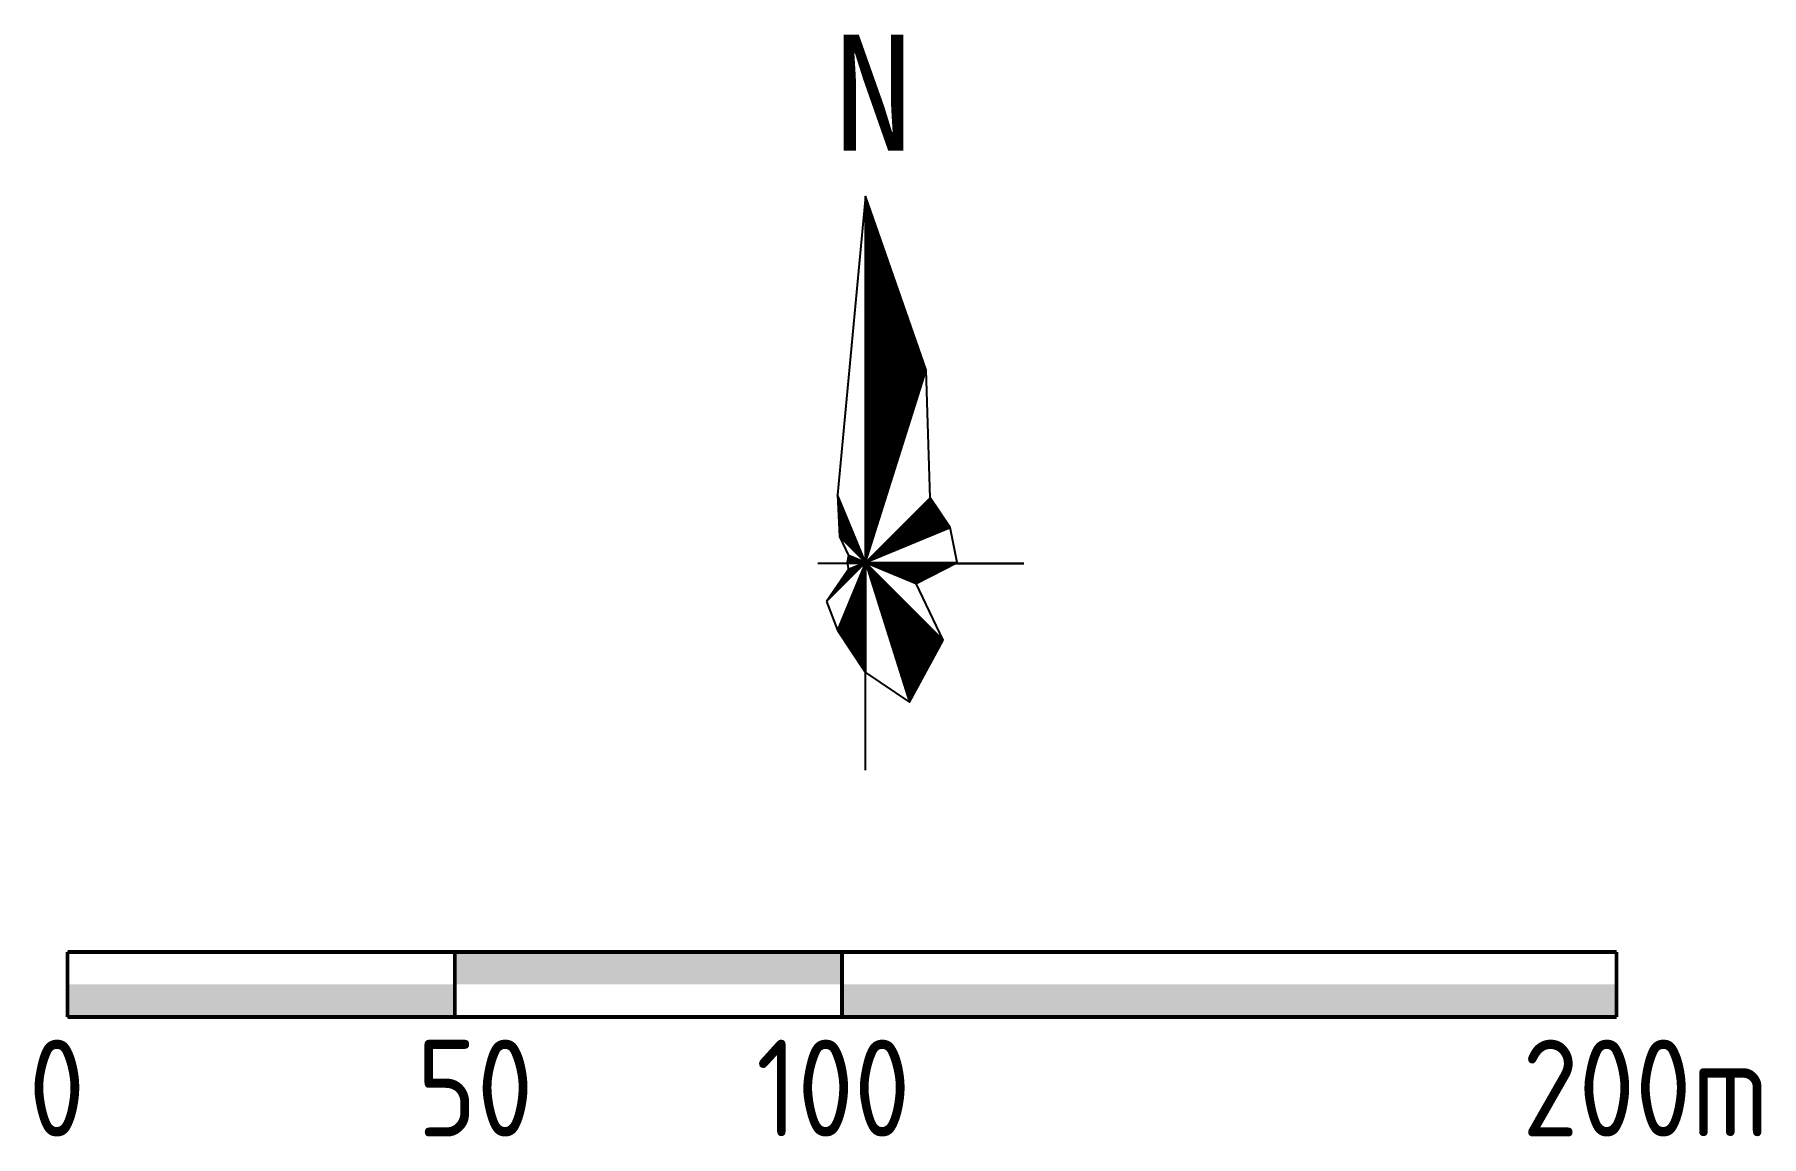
# Model space of a CAD drawing. Header units: millimetres. Extents: x 36720183 to 38160956, y 58934012 to 60388477.
# Drawn here: x 36806176 to 37029151, y 60246174 to 60388477 of the extents above; entities that cross this region are included whole.
import ezdxf

# ---------------------------------------------------------------- set-up
doc = ezdxf.new("R2010")
doc.units = ezdxf.units.MM
doc.header["$LTSCALE"] = 1000
doc.header["$MEASUREMENT"] = 0
doc.layers.add('@YL', color=2, linetype='Continuous')
doc.layers.add('TK_图框', color=7, linetype='Continuous')
doc.styles.get("Standard").update_dxf_attribs({"font": 'gbenor.shx', "bigfont": 'gbcbig.shx'})
doc.styles.add('黑体', font='simhei.ttf')

msp = doc.modelspace()

# ---------------------------------------------------------------- texts
at = {"layer": 'TK_图框', "style": '黑体'}
msp.add_text('N', height=15000, dxfattribs=at).set_placement((36909398, 60373477))
at = {"layer": 'TK_图框'}
for s, p in [('0', (36805414, 60246174)), ('50', (36855532, 60246174)), ('100', (36899349, 60246174)), ('200m', (36998261, 60246174))]:
    msp.add_text(s, height=12500, dxfattribs=at).set_placement(p)

# ---------------------------------------------------------------- blocks, each defined once
blk = doc.blocks.new('*X2')
at = {"color": 0}
for p, q in [((22719.8, 89824), (22719.8, 89824)), ((22719.8, 89823), (22720.2, 89823)), ((22719.8, 89822), (22720.5, 89822)), ((22719.8, 89821), (22720.9, 89821)), ((22719.8, 89820), (22721.2, 89820)), ((22719.8, 89819), (22721.6, 89819)), ((22719.8, 89818), (22721.9, 89818)), ((22719.8, 89817), (22722.3, 89817)), ((22719.8, 89816), (22722.6, 89816)), ((22719.8, 89815), (22723, 89815)), ((22719.8, 89814), (22723.3, 89814)), ((22719.8, 89813), (22723.7, 89813)), ((22719.8, 89812), (22724, 89812)), ((22719.8, 89811), (22724.4, 89811)), ((22719.8, 89810), (22724.7, 89810)), ((22719.8, 89809), (22725.1, 89809)), ((22719.8, 89808), (22725.4, 89808)), ((22719.8, 89807), (22725.8, 89807)), ((22719.8, 89806), (22726.1, 89806)), ((22719.8, 89805), (22726.5, 89805)), ((22719.8, 89804), (22726.8, 89804)), ((22719.8, 89803), (22727.2, 89803)), ((22719.8, 89802), (22727.5, 89802)), ((22719.8, 89801), (22727.8, 89801)), ((22719.8, 89800), (22728.2, 89800)), ((22719.8, 89799), (22728.5, 89799)), ((22719.8, 89798), (22728.9, 89798)), ((22719.8, 89797), (22729.2, 89797)), ((22719.8, 89796), (22729.6, 89796)), ((22719.8, 89795), (22729.9, 89795)), ((22719.8, 89794), (22730.3, 89794)), ((22719.8, 89793), (22730.6, 89793)), ((22719.8, 89792), (22731, 89792)), ((22719.8, 89791), (22731.3, 89791)), ((22719.8, 89790), (22731.7, 89790)), ((22719.8, 89789), (22732, 89789)), ((22719.8, 89788), (22732.4, 89788)), ((22719.8, 89787), (22732.7, 89787)), ((22719.8, 89786), (22733.1, 89786)), ((22719.8, 89785), (22733.4, 89785)), ((22719.8, 89784), (22733.8, 89784)), ((22719.8, 89783), (22734.1, 89783)), ((22719.8, 89782), (22734.5, 89782)), ((22719.8, 89781), (22734.8, 89781)), ((22719.8, 89780), (22735.2, 89780)), ((22719.8, 89779), (22735.5, 89779)), ((22719.8, 89778), (22735.8, 89778)), ((22719.8, 89777), (22736.2, 89777)), ((22719.8, 89776), (22736.5, 89776)), ((22719.8, 89775), (22736.9, 89775)), ((22719.8, 89774), (22737.2, 89774)), ((22719.8, 89773), (22737.6, 89773)), ((22719.8, 89772), (22737.9, 89772)), ((22719.8, 89771), (22738.3, 89771)), ((22719.8, 89770), (22738.6, 89770)), ((22719.8, 89769), (22739, 89769)), ((22719.8, 89768), (22739.3, 89768)), ((22719.8, 89767), (22739.7, 89767)), ((22719.8, 89766), (22740, 89766)), ((22719.8, 89765), (22740.4, 89765)), ((22719.8, 89764), (22740.7, 89764)), ((22719.8, 89763), (22741.1, 89763)), ((22719.8, 89762), (22741.4, 89762)), ((22719.8, 89761), (22741.8, 89761)), ((22719.8, 89760), (22742.1, 89760)), ((22719.8, 89759), (22742.5, 89759)), ((22719.8, 89758), (22742.8, 89758)), ((22719.8, 89757), (22743.2, 89757)), ((22719.8, 89756), (22743.5, 89756)), ((22719.8, 89755), (22743.8, 89755)), ((22719.8, 89754), (22744.2, 89754)), ((22719.8, 89753), (22744.5, 89753)), ((22719.8, 89752), (22744.9, 89752)), ((22719.8, 89751), (22745.2, 89751)), ((22719.8, 89750), (22745.6, 89750)), ((22719.8, 89749), (22745.9, 89749)), ((22719.8, 89748), (22746.3, 89748)), ((22719.8, 89747), (22746.6, 89747)), ((22719.8, 89746), (22747, 89746)), ((22719.8, 89745), (22747.3, 89745)), ((22719.8, 89744), (22747.7, 89744)), ((22719.8, 89743), (22748, 89743)), ((22719.8, 89742), (22748.4, 89742)), ((22719.8, 89741), (22748.7, 89741)), ((22719.8, 89740), (22749.1, 89740)), ((22719.8, 89739), (22749.4, 89739)), ((22719.8, 89738), (22749.8, 89738)), ((22719.8, 89737), (22750.1, 89737)), ((22719.8, 89736), (22750.5, 89736)), ((22719.8, 89735), (22750.8, 89735)), ((22719.8, 89734), (22751.2, 89734)), ((22719.8, 89733), (22751.5, 89733)), ((22719.8, 89732), (22751.8, 89732)), ((22719.8, 89731), (22752.2, 89731)), ((22719.8, 89730), (22752.5, 89730)), ((22719.8, 89729), (22752.9, 89729)), ((22719.8, 89728), (22753.2, 89728)), ((22719.8, 89727), (22753.6, 89727)), ((22719.8, 89726), (22753.9, 89726)), ((22719.8, 89725), (22754.3, 89725)), ((22719.8, 89724), (22754.6, 89724)), ((22719.8, 89723), (22755, 89723)), ((22719.8, 89722), (22755.3, 89722)), ((22719.8, 89721), (22755.7, 89721)), ((22719.8, 89720), (22756, 89720)), ((22719.8, 89719), (22756.4, 89719)), ((22719.8, 89718), (22756.7, 89718)), ((22719.8, 89717), (22757.1, 89717)), ((22719.8, 89716), (22757.4, 89716)), ((22719.8, 89715), (22757.8, 89715)), ((22719.8, 89714), (22758.1, 89714)), ((22719.8, 89713), (22758.5, 89713)), ((22719.8, 89712), (22758.8, 89712)), ((22719.8, 89711), (22759.2, 89711)), ((22719.8, 89710), (22759.5, 89710)), ((22719.8, 89709), (22759.8, 89709)), ((22719.8, 89708), (22760.2, 89708)), ((22719.8, 89707), (22760.5, 89707)), ((22719.8, 89706), (22760.9, 89706)), ((22719.8, 89705), (22761.2, 89705)), ((22719.8, 89704), (22761.6, 89704)), ((22719.8, 89703), (22761.9, 89703)), ((22719.8, 89702), (22762.3, 89702)), ((22719.8, 89701), (22762.6, 89701)), ((22719.8, 89700), (22763, 89700)), ((22719.8, 89699), (22763.3, 89699)), ((22719.8, 89698), (22763.7, 89698)), ((22719.8, 89697), (22764, 89697)), ((22719.8, 89696), (22764.4, 89696)), ((22719.8, 89695), (22764.7, 89695)), ((22719.8, 89694), (22765.1, 89694)), ((22719.8, 89693), (22765.4, 89693)), ((22719.8, 89692), (22765.8, 89692)), ((22719.8, 89691), (22766.1, 89691)), ((22719.8, 89690), (22766.5, 89690)), ((22719.8, 89689), (22766.8, 89689)), ((22719.8, 89688), (22767.2, 89688)), ((22719.8, 89687), (22767.5, 89687)), ((22719.8, 89686), (22767.9, 89686)), ((22719.8, 89685), (22768.2, 89685)), ((22719.8, 89684), (22768.5, 89684)), ((22719.8, 89683), (22768.9, 89683)), ((22719.8, 89682), (22769.2, 89682)), ((22719.8, 89681), (22769.6, 89681)), ((22719.8, 89680), (22769.9, 89680)), ((22719.8, 89679), (22770.3, 89679)), ((22719.8, 89678), (22770.6, 89678)), ((22719.8, 89677), (22771, 89677)), ((22719.8, 89676), (22771.3, 89676)), ((22719.8, 89675), (22771.7, 89675)), ((22719.8, 89674), (22772, 89674)), ((22719.8, 89673), (22772.4, 89673)), ((22719.8, 89672), (22772.7, 89672)), ((22719.8, 89671), (22773.1, 89671)), ((22719.8, 89670), (22773.4, 89670)), ((22719.8, 89669), (22773.8, 89669)), ((22719.8, 89668), (22774.1, 89668)), ((22719.8, 89667), (22774.5, 89667)), ((22719.8, 89666), (22774.8, 89666)), ((22719.8, 89665), (22775.2, 89665)), ((22719.8, 89664), (22775.5, 89664)), ((22719.8, 89663), (22775.9, 89663)), ((22719.8, 89662), (22776.2, 89662)), ((22719.8, 89661), (22776.5, 89661)), ((22719.8, 89660), (22776.9, 89660)), ((22719.8, 89659), (22777.2, 89659)), ((22719.8, 89658), (22777.6, 89658)), ((22719.8, 89657), (22777.9, 89657)), ((22719.8, 89656), (22778.3, 89656)), ((22719.8, 89655), (22778.6, 89655)), ((22719.8, 89654), (22779, 89654)), ((22719.8, 89653), (22779.3, 89653)), ((22719.8, 89652), (22779.7, 89652)), ((22719.8, 89651), (22780, 89651)), ((22719.8, 89650), (22780.4, 89650)), ((22719.8, 89649), (22780.7, 89649)), ((22719.8, 89648), (22781.1, 89648)), ((22719.8, 89647), (22781.4, 89647)), ((22719.8, 89646), (22781.8, 89646)), ((22719.8, 89645), (22782.1, 89645)), ((22719.8, 89644), (22782.5, 89644)), ((22719.8, 89643), (22782.8, 89643)), ((22719.8, 89642), (22783.2, 89642)), ((22719.8, 89641), (22783.5, 89641)), ((22719.8, 89640), (22783.9, 89640)), ((22719.8, 89639), (22784.2, 89639)), ((22719.8, 89638), (22784.5, 89638)), ((22719.8, 89637), (22784.9, 89637)), ((22719.8, 89636), (22785.2, 89636)), ((22719.8, 89635), (22785.6, 89635)), ((22719.8, 89634), (22785.9, 89634)), ((22719.8, 89633), (22786.3, 89633)), ((22719.8, 89632), (22786.6, 89632)), ((22719.8, 89631), (22787, 89631)), ((22719.8, 89630), (22787.3, 89630)), ((22719.8, 89629), (22787.7, 89629)), ((22719.8, 89628), (22788, 89628)), ((22719.8, 89627), (22788.4, 89627)), ((22719.8, 89626), (22788.7, 89626)), ((22719.8, 89625), (22789.1, 89625)), ((22719.8, 89624), (22789.4, 89624)), ((22719.8, 89623), (22789.8, 89623)), ((22719.8, 89622), (22790.1, 89622)), ((22719.8, 89621), (22790.5, 89621)), ((22719.8, 89620), (22790.8, 89620)), ((22719.8, 89619), (22791.2, 89619)), ((22719.8, 89618), (22791.5, 89618)), ((22719.8, 89617), (22791.9, 89617)), ((22719.8, 89616), (22792.2, 89616)), ((22719.8, 89615), (22792.5, 89615)), ((22719.8, 89614), (22792.9, 89614)), ((22719.8, 89613), (22793.2, 89613)), ((22719.8, 89612), (22793.6, 89612)), ((22719.8, 89611), (22793.9, 89611)), ((22719.8, 89610), (22794.3, 89610)), ((22719.8, 89609), (22794.6, 89609)), ((22719.8, 89608), (22795, 89608)), ((22719.8, 89607), (22795.3, 89607)), ((22719.8, 89606), (22795.7, 89606)), ((22719.8, 89605), (22796, 89605)), ((22719.8, 89604), (22796.4, 89604)), ((22719.8, 89603), (22796.7, 89603)), ((22719.8, 89602), (22797.1, 89602)), ((22719.8, 89601), (22797.4, 89601)), ((22719.8, 89600), (22797.8, 89600)), ((22719.8, 89599), (22798.1, 89599)), ((22719.8, 89598), (22798.5, 89598)), ((22719.8, 89597), (22798.8, 89597)), ((22719.8, 89596), (22799.2, 89596)), ((22719.8, 89595), (22799.5, 89595)), ((22719.8, 89594), (22799.9, 89594)), ((22719.8, 89593), (22800.2, 89593)), ((22719.8, 89592), (22800.5, 89592)), ((22719.8, 89591), (22800.9, 89591)), ((22719.8, 89590), (22801.2, 89590)), ((22719.8, 89589), (22801.6, 89589)), ((22719.8, 89588), (22801.9, 89588)), ((22719.8, 89587), (22802.3, 89587)), ((22719.8, 89586), (22802.6, 89586)), ((22719.8, 89585), (22803, 89585)), ((22719.8, 89584), (22803.3, 89584)), ((22719.8, 89583), (22803.7, 89583)), ((22719.8, 89582), (22804, 89582)), ((22719.8, 89581), (22804.4, 89581)), ((22719.8, 89580), (22804.7, 89580)), ((22719.8, 89579), (22805.1, 89579)), ((22719.8, 89578), (22805.4, 89578)), ((22719.8, 89577), (22805.8, 89577)), ((22719.8, 89576), (22806.1, 89576)), ((22719.8, 89575), (22806.5, 89575)), ((22719.8, 89574), (22806.8, 89574)), ((22719.8, 89573), (22807.2, 89573)), ((22719.8, 89572), (22807.5, 89572)), ((22719.8, 89571), (22807.9, 89571)), ((22719.8, 89570), (22808.2, 89570)), ((22719.8, 89569), (22808.5, 89569)), ((22719.8, 89568), (22808.9, 89568)), ((22719.8, 89567), (22809.2, 89567)), ((22719.8, 89566), (22809.6, 89566)), ((22719.8, 89565), (22809.9, 89565)), ((22719.8, 89564), (22810.3, 89564)), ((22719.8, 89563), (22810.6, 89563)), ((22719.8, 89562), (22811, 89562)), ((22719.8, 89561), (22811.3, 89561)), ((22719.8, 89560), (22811.7, 89560)), ((22719.8, 89559), (22812, 89559)), ((22719.8, 89558), (22812.4, 89558)), ((22719.8, 89557), (22812.7, 89557)), ((22719.8, 89556), (22813.1, 89556)), ((22719.8, 89555), (22813.4, 89555)), ((22719.8, 89554), (22813.8, 89554)), ((22719.8, 89553), (22814.1, 89553)), ((22719.8, 89552), (22814.5, 89552)), ((22719.8, 89551), (22814.8, 89551)), ((22719.8, 89550), (22815.2, 89550)), ((22719.8, 89549), (22815.5, 89549)), ((22719.8, 89548), (22815.9, 89548)), ((22719.8, 89547), (22816.2, 89547)), ((22719.8, 89546), (22816.5, 89546)), ((22719.8, 89545), (22816.9, 89545)), ((22719.8, 89544), (22817.2, 89544)), ((22719.8, 89543), (22817.6, 89543)), ((22719.8, 89542), (22817.9, 89542)), ((22719.8, 89541), (22818.3, 89541)), ((22719.8, 89540), (22818.6, 89540)), ((22719.8, 89539), (22819, 89539)), ((22719.8, 89538), (22819.3, 89538)), ((22719.8, 89537), (22819.7, 89537)), ((22719.8, 89536), (22820, 89536)), ((22719.8, 89535), (22820.4, 89535)), ((22719.8, 89534), (22820.7, 89534)), ((22719.8, 89533), (22821.1, 89533)), ((22719.8, 89532), (22821.4, 89532)), ((22719.8, 89531), (22821.8, 89531)), ((22719.8, 89530), (22822.1, 89530)), ((22719.8, 89529), (22822.5, 89529)), ((22719.8, 89528), (22822.8, 89528)), ((22719.8, 89527), (22823.2, 89527)), ((22719.8, 89526), (22823.5, 89526)), ((22719.8, 89525), (22823.9, 89525)), ((22719.8, 89524), (22824.2, 89524)), ((22719.8, 89523), (22824.6, 89523)), ((22719.8, 89522), (22824.9, 89522)), ((22719.8, 89521), (22825.2, 89521)), ((22719.8, 89520), (22825.6, 89520)), ((22719.8, 89519), (22825.9, 89519)), ((22719.8, 89518), (22826.3, 89518)), ((22719.8, 89517), (22826.6, 89517)), ((22719.8, 89516), (22827, 89516)), ((22719.8, 89515), (22827.3, 89515)), ((22719.8, 89514), (22827.7, 89514)), ((22719.8, 89513), (22828, 89513)), ((22719.8, 89512), (22828.4, 89512)), ((22719.8, 89511), (22828.7, 89511)), ((22719.8, 89510), (22829.1, 89510)), ((22719.8, 89509), (22829.4, 89509)), ((22719.8, 89508), (22829.8, 89508)), ((22719.8, 89507), (22830.1, 89507)), ((22719.8, 89506), (22830.5, 89506)), ((22719.8, 89505), (22830.8, 89505)), ((22719.8, 89504), (22831.2, 89504)), ((22719.8, 89503), (22831.5, 89503)), ((22719.8, 89502), (22831.9, 89502)), ((22719.8, 89501), (22832.2, 89501)), ((22719.8, 89500), (22832.6, 89500)), ((22719.8, 89499), (22832.9, 89499)), ((22719.8, 89498), (22833.2, 89498)), ((22719.8, 89497), (22833.6, 89497)), ((22719.8, 89496), (22833.9, 89496)), ((22719.8, 89495), (22834.3, 89495)), ((22719.8, 89494), (22834.6, 89494)), ((22719.8, 89493), (22835, 89493)), ((22719.8, 89492), (22835.3, 89492)), ((22719.8, 89491), (22835.7, 89491)), ((22719.8, 89490), (22836, 89490)), ((22719.8, 89489), (22836.4, 89489)), ((22719.8, 89488), (22836.7, 89488)), ((22719.8, 89487), (22837.1, 89487)), ((22719.8, 89486), (22837.4, 89486)), ((22719.8, 89485), (22837.8, 89485)), ((22719.8, 89484), (22838.1, 89484)), ((22719.8, 89483), (22838.5, 89483)), ((22719.8, 89482), (22838.8, 89482)), ((22719.8, 89481), (22839.2, 89481)), ((22719.8, 89480), (22839.5, 89480)), ((22719.8, 89479), (22839.9, 89479)), ((22719.8, 89478), (22840.2, 89478)), ((22719.8, 89477), (22840.6, 89477)), ((22719.8, 89476), (22840.9, 89476)), ((22719.8, 89475), (22841.2, 89475)), ((22719.8, 89474), (22841.6, 89474)), ((22719.8, 89473), (22841.9, 89473)), ((22719.8, 89472), (22842.3, 89472)), ((22719.8, 89471), (22842.6, 89471)), ((22719.8, 89470), (22843, 89470)), ((22719.8, 89469), (22843.3, 89469)), ((22719.8, 89468), (22843.7, 89468)), ((22719.8, 89467), (22844, 89467)), ((22719.8, 89466), (22844.4, 89466)), ((22719.8, 89465), (22844.7, 89465)), ((22719.8, 89464), (22845.1, 89464)), ((22719.8, 89463), (22845.4, 89463)), ((22719.8, 89462), (22845.8, 89462)), ((22719.8, 89461), (22846.1, 89461)), ((22719.8, 89460), (22846.5, 89460)), ((22719.8, 89459), (22846.8, 89459)), ((22719.8, 89458), (22846.5, 89458)), ((22719.8, 89457), (22846.1, 89457)), ((22719.8, 89456), (22845.8, 89456)), ((22719.8, 89455), (22845.5, 89455)), ((22719.8, 89454), (22845.2, 89454)), ((22719.8, 89453), (22844.9, 89453)), ((22719.8, 89452), (22844.6, 89452)), ((22719.8, 89451), (22844.2, 89451)), ((22719.8, 89450), (22843.9, 89450)), ((22719.8, 89449), (22843.6, 89449)), ((22719.8, 89448), (22843.3, 89448)), ((22719.8, 89447), (22843, 89447)), ((22719.8, 89446), (22842.7, 89446)), ((22719.8, 89445), (22842.4, 89445)), ((22719.8, 89444), (22842, 89444)), ((22719.8, 89443), (22841.7, 89443)), ((22719.8, 89442), (22841.4, 89442)), ((22719.8, 89441), (22841.1, 89441)), ((22719.8, 89440), (22840.8, 89440)), ((22719.8, 89439), (22840.5, 89439)), ((22719.8, 89438), (22840.1, 89438)), ((22719.8, 89437), (22839.8, 89437)), ((22719.8, 89436), (22839.5, 89436)), ((22719.8, 89435), (22839.2, 89435)), ((22719.8, 89434), (22838.9, 89434)), ((22719.8, 89433), (22838.6, 89433)), ((22719.8, 89432), (22838.3, 89432)), ((22719.8, 89431), (22837.9, 89431)), ((22719.8, 89430), (22837.6, 89430)), ((22719.8, 89429), (22837.3, 89429)), ((22719.8, 89428), (22837, 89428)), ((22719.8, 89427), (22836.7, 89427)), ((22719.8, 89426), (22836.4, 89426)), ((22719.8, 89425), (22836, 89425)), ((22719.8, 89424), (22835.7, 89424)), ((22719.8, 89423), (22835.4, 89423)), ((22719.8, 89422), (22835.1, 89422)), ((22719.8, 89421), (22834.8, 89421)), ((22719.8, 89420), (22834.5, 89420)), ((22719.8, 89419), (22834.2, 89419)), ((22719.8, 89418), (22833.8, 89418)), ((22719.8, 89417), (22833.5, 89417)), ((22719.8, 89416), (22833.2, 89416)), ((22719.8, 89415), (22832.9, 89415)), ((22719.8, 89414), (22832.6, 89414)), ((22719.8, 89413), (22832.3, 89413)), ((22719.8, 89412), (22831.9, 89412)), ((22719.8, 89411), (22831.6, 89411)), ((22719.8, 89410), (22831.3, 89410)), ((22719.8, 89409), (22831, 89409)), ((22719.8, 89408), (22830.7, 89408)), ((22719.8, 89407), (22830.4, 89407)), ((22719.8, 89406), (22830.1, 89406)), ((22719.8, 89405), (22829.7, 89405)), ((22719.8, 89404), (22829.4, 89404)), ((22719.8, 89403), (22829.1, 89403)), ((22719.8, 89402), (22828.8, 89402)), ((22719.8, 89401), (22828.5, 89401)), ((22719.8, 89400), (22828.2, 89400)), ((22719.8, 89399), (22827.8, 89399)), ((22719.8, 89398), (22827.5, 89398)), ((22719.8, 89397), (22827.2, 89397)), ((22719.8, 89396), (22826.9, 89396)), ((22719.8, 89395), (22826.6, 89395)), ((22719.8, 89394), (22826.3, 89394)), ((22719.8, 89393), (22826, 89393)), ((22719.8, 89392), (22825.6, 89392)), ((22719.8, 89391), (22825.3, 89391)), ((22719.8, 89390), (22825, 89390)), ((22719.8, 89389), (22824.7, 89389)), ((22719.8, 89388), (22824.4, 89388)), ((22719.8, 89387), (22824.1, 89387)), ((22719.8, 89386), (22823.7, 89386)), ((22719.8, 89385), (22823.4, 89385)), ((22719.8, 89384), (22823.1, 89384)), ((22719.8, 89383), (22822.8, 89383)), ((22719.8, 89382), (22822.5, 89382)), ((22719.8, 89381), (22822.2, 89381)), ((22719.8, 89380), (22821.9, 89380)), ((22719.8, 89379), (22821.5, 89379)), ((22719.8, 89378), (22821.2, 89378)), ((22719.8, 89377), (22820.9, 89377)), ((22719.8, 89376), (22820.6, 89376)), ((22719.8, 89375), (22820.3, 89375)), ((22719.8, 89374), (22820, 89374)), ((22719.8, 89373), (22819.7, 89373)), ((22719.8, 89372), (22819.3, 89372)), ((22719.8, 89371), (22819, 89371)), ((22719.8, 89370), (22818.7, 89370)), ((22719.8, 89369), (22818.4, 89369)), ((22719.8, 89368), (22818.1, 89368)), ((22719.8, 89367), (22817.8, 89367)), ((22719.8, 89366), (22817.4, 89366)), ((22719.8, 89365), (22817.1, 89365)), ((22719.8, 89364), (22816.8, 89364)), ((22719.8, 89363), (22816.5, 89363)), ((22719.8, 89362), (22816.2, 89362)), ((22719.8, 89361), (22815.9, 89361)), ((22719.8, 89360), (22815.6, 89360)), ((22719.8, 89359), (22815.2, 89359)), ((22719.8, 89358), (22814.9, 89358)), ((22719.8, 89357), (22814.6, 89357)), ((22719.8, 89356), (22814.3, 89356)), ((22719.8, 89355), (22814, 89355)), ((22719.8, 89354), (22813.7, 89354)), ((22719.8, 89353), (22813.3, 89353)), ((22719.8, 89352), (22813, 89352)), ((22719.8, 89351), (22812.7, 89351)), ((22719.8, 89350), (22812.4, 89350)), ((22719.8, 89349), (22812.1, 89349)), ((22719.8, 89348), (22811.8, 89348)), ((22719.8, 89347), (22811.5, 89347)), ((22719.8, 89346), (22811.1, 89346)), ((22719.8, 89345), (22810.8, 89345)), ((22719.8, 89344), (22810.5, 89344)), ((22719.8, 89343), (22810.2, 89343)), ((22719.8, 89342), (22809.9, 89342)), ((22719.8, 89341), (22809.6, 89341)), ((22719.8, 89340), (22809.2, 89340)), ((22719.8, 89339), (22808.9, 89339)), ((22719.8, 89338), (22808.6, 89338)), ((22719.8, 89337), (22808.3, 89337)), ((22719.8, 89336), (22808, 89336)), ((22719.8, 89335), (22807.7, 89335)), ((22719.8, 89334), (22807.4, 89334)), ((22719.8, 89333), (22807, 89333)), ((22719.8, 89332), (22806.7, 89332)), ((22719.8, 89331), (22806.4, 89331)), ((22719.8, 89330), (22806.1, 89330)), ((22719.8, 89329), (22805.8, 89329)), ((22719.8, 89328), (22805.5, 89328)), ((22719.8, 89327), (22805.1, 89327)), ((22719.8, 89326), (22804.8, 89326)), ((22719.8, 89325), (22804.5, 89325)), ((22719.8, 89324), (22804.2, 89324)), ((22719.8, 89323), (22803.9, 89323)), ((22719.8, 89322), (22803.6, 89322)), ((22719.8, 89321), (22803.3, 89321)), ((22719.8, 89320), (22802.9, 89320)), ((22719.8, 89319), (22802.6, 89319)), ((22719.8, 89318), (22802.3, 89318)), ((22719.8, 89317), (22802, 89317)), ((22719.8, 89316), (22801.7, 89316)), ((22719.8, 89315), (22801.4, 89315)), ((22719.8, 89314), (22801, 89314)), ((22719.8, 89313), (22800.7, 89313)), ((22719.8, 89312), (22800.4, 89312)), ((22719.8, 89311), (22800.1, 89311)), ((22719.8, 89310), (22799.8, 89310)), ((22719.8, 89309), (22799.5, 89309)), ((22719.8, 89308), (22799.2, 89308)), ((22719.8, 89307), (22798.8, 89307)), ((22719.8, 89306), (22798.5, 89306)), ((22719.8, 89305), (22798.2, 89305)), ((22719.8, 89304), (22797.9, 89304)), ((22719.8, 89303), (22797.6, 89303)), ((22719.8, 89302), (22797.3, 89302)), ((22719.8, 89301), (22796.9, 89301)), ((22719.8, 89300), (22796.6, 89300)), ((22719.8, 89299), (22796.3, 89299)), ((22719.8, 89298), (22796, 89298)), ((22719.8, 89297), (22795.7, 89297)), ((22719.8, 89296), (22795.4, 89296)), ((22719.8, 89295), (22795.1, 89295)), ((22719.8, 89294), (22794.7, 89294)), ((22719.8, 89293), (22794.4, 89293)), ((22719.8, 89292), (22794.1, 89292)), ((22719.8, 89291), (22793.8, 89291)), ((22719.8, 89290), (22793.5, 89290)), ((22719.8, 89289), (22793.2, 89289)), ((22719.8, 89288), (22792.8, 89288)), ((22719.8, 89287), (22792.5, 89287)), ((22719.8, 89286), (22792.2, 89286)), ((22719.8, 89285), (22791.9, 89285)), ((22719.8, 89284), (22791.6, 89284)), ((22719.8, 89283), (22791.3, 89283)), ((22719.8, 89282), (22791, 89282)), ((22719.8, 89281), (22790.6, 89281)), ((22719.8, 89280), (22790.3, 89280)), ((22719.8, 89279), (22790, 89279)), ((22719.8, 89278), (22789.7, 89278)), ((22719.8, 89277), (22789.4, 89277)), ((22719.8, 89276), (22789.1, 89276)), ((22719.8, 89275), (22788.8, 89275)), ((22719.8, 89274), (22788.4, 89274)), ((22719.8, 89273), (22788.1, 89273)), ((22719.8, 89272), (22787.8, 89272)), ((22719.8, 89271), (22787.5, 89271)), ((22719.8, 89270), (22787.2, 89270)), ((22719.8, 89269), (22786.9, 89269)), ((22719.8, 89268), (22786.5, 89268)), ((22719.8, 89267), (22786.2, 89267)), ((22719.8, 89266), (22785.9, 89266)), ((22719.8, 89265), (22785.6, 89265)), ((22719.8, 89264), (22785.3, 89264)), ((22719.8, 89263), (22785, 89263)), ((22719.8, 89262), (22784.7, 89262)), ((22719.8, 89261), (22784.3, 89261)), ((22719.8, 89260), (22784, 89260)), ((22719.8, 89259), (22783.7, 89259)), ((22719.8, 89258), (22783.4, 89258)), ((22719.8, 89257), (22783.1, 89257)), ((22719.8, 89256), (22782.8, 89256)), ((22719.8, 89255), (22782.4, 89255)), ((22719.8, 89254), (22782.1, 89254)), ((22719.8, 89253), (22781.8, 89253)), ((22719.8, 89252), (22781.5, 89252)), ((22719.8, 89251), (22781.2, 89251)), ((22719.8, 89250), (22780.9, 89250)), ((22719.8, 89249), (22780.6, 89249)), ((22719.8, 89248), (22780.2, 89248)), ((22719.8, 89247), (22779.9, 89247)), ((22719.8, 89246), (22779.6, 89246)), ((22719.8, 89245), (22779.3, 89245)), ((22719.8, 89244), (22779, 89244)), ((22719.8, 89243), (22778.7, 89243)), ((22719.8, 89242), (22778.3, 89242)), ((22719.8, 89241), (22778, 89241)), ((22719.8, 89240), (22777.7, 89240)), ((22719.8, 89239), (22777.4, 89239)), ((22719.8, 89238), (22777.1, 89238)), ((22719.8, 89237), (22776.8, 89237)), ((22719.8, 89236), (22776.5, 89236)), ((22719.8, 89235), (22776.1, 89235)), ((22719.8, 89234), (22775.8, 89234)), ((22719.8, 89233), (22775.5, 89233)), ((22719.8, 89232), (22775.2, 89232)), ((22719.8, 89231), (22774.9, 89231)), ((22719.8, 89230), (22774.6, 89230)), ((22719.8, 89229), (22774.2, 89229)), ((22719.8, 89228), (22773.9, 89228)), ((22719.8, 89227), (22773.6, 89227)), ((22719.8, 89226), (22773.3, 89226)), ((22719.8, 89225), (22773, 89225)), ((22719.8, 89224), (22772.7, 89224)), ((22719.8, 89223), (22772.4, 89223)), ((22719.8, 89222), (22772, 89222)), ((22719.8, 89221), (22771.7, 89221)), ((22719.8, 89220), (22771.4, 89220)), ((22719.8, 89219), (22771.1, 89219)), ((22719.8, 89218), (22770.8, 89218)), ((22719.8, 89217), (22770.5, 89217)), ((22719.8, 89216), (22770.1, 89216)), ((22719.8, 89215), (22769.8, 89215)), ((22719.8, 89214), (22769.5, 89214)), ((22719.8, 89213), (22769.2, 89213)), ((22719.8, 89212), (22768.9, 89212)), ((22719.8, 89211), (22768.6, 89211)), ((22719.8, 89210), (22768.3, 89210)), ((22719.8, 89209), (22767.9, 89209)), ((22719.8, 89208), (22767.6, 89208)), ((22719.8, 89207), (22767.3, 89207)), ((22719.8, 89206), (22767, 89206)), ((22719.8, 89205), (22766.7, 89205)), ((22719.8, 89204), (22766.4, 89204)), ((22719.8, 89203), (22766, 89203)), ((22719.8, 89202), (22765.7, 89202)), ((22719.8, 89201), (22765.4, 89201)), ((22719.8, 89200), (22765.1, 89200)), ((22719.8, 89199), (22764.8, 89199)), ((22719.8, 89198), (22764.5, 89198)), ((22719.8, 89197), (22764.2, 89197)), ((22719.8, 89196), (22763.8, 89196)), ((22719.8, 89195), (22763.5, 89195)), ((22719.8, 89194), (22763.2, 89194)), ((22719.8, 89193), (22762.9, 89193)), ((22719.8, 89192), (22762.6, 89192)), ((22719.8, 89191), (22762.3, 89191)), ((22719.8, 89190), (22762, 89190)), ((22719.8, 89189), (22761.6, 89189)), ((22719.8, 89188), (22761.3, 89188)), ((22719.8, 89187), (22761, 89187)), ((22719.8, 89186), (22760.7, 89186)), ((22719.8, 89185), (22760.4, 89185)), ((22719.8, 89184), (22760.1, 89184)), ((22719.8, 89183), (22759.7, 89183)), ((22719.8, 89182), (22759.4, 89182)), ((22719.8, 89181), (22759.1, 89181)), ((22719.8, 89180), (22758.8, 89180)), ((22719.8, 89179), (22758.5, 89179)), ((22719.8, 89178), (22758.2, 89178)), ((22719.8, 89177), (22757.9, 89177)), ((22719.8, 89176), (22757.5, 89176)), ((22719.8, 89175), (22757.2, 89175)), ((22719.8, 89174), (22756.9, 89174)), ((22719.8, 89173), (22756.6, 89173)), ((22719.8, 89172), (22756.3, 89172)), ((22719.8, 89171), (22756, 89171)), ((22719.8, 89170), (22755.6, 89170)), ((22719.8, 89169), (22755.3, 89169)), ((22719.8, 89168), (22755, 89168)), ((22719.8, 89167), (22754.7, 89167)), ((22719.8, 89166), (22754.4, 89166)), ((22719.8, 89165), (22754.1, 89165)), ((22719.8, 89164), (22753.8, 89164)), ((22719.8, 89163), (22753.4, 89163)), ((22719.8, 89162), (22753.1, 89162)), ((22719.8, 89161), (22752.8, 89161)), ((22719.8, 89160), (22752.5, 89160)), ((22719.8, 89159), (22752.2, 89159)), ((22719.8, 89158), (22751.9, 89158)), ((22719.8, 89157), (22751.5, 89157)), ((22719.8, 89156), (22751.2, 89156)), ((22719.8, 89155), (22750.9, 89155)), ((22719.8, 89154), (22750.6, 89154)), ((22719.8, 89153), (22750.3, 89153)), ((22719.8, 89152), (22750, 89152)), ((22719.8, 89151), (22749.7, 89151)), ((22719.8, 89150), (22749.3, 89150)), ((22719.8, 89149), (22749, 89149)), ((22719.8, 89148), (22748.7, 89148)), ((22719.8, 89147), (22748.4, 89147)), ((22719.8, 89146), (22748.1, 89146)), ((22719.8, 89145), (22747.8, 89145)), ((22719.8, 89144), (22747.4, 89144)), ((22719.8, 89143), (22747.1, 89143)), ((22719.8, 89142), (22746.8, 89142)), ((22719.8, 89141), (22746.5, 89141)), ((22719.8, 89140), (22746.2, 89140)), ((22719.8, 89139), (22745.9, 89139)), ((22719.8, 89138), (22745.6, 89138)), ((22719.8, 89137), (22745.2, 89137)), ((22719.8, 89136), (22744.9, 89136)), ((22719.8, 89135), (22744.6, 89135)), ((22719.8, 89134), (22744.3, 89134)), ((22719.8, 89133), (22744, 89133)), ((22719.8, 89132), (22743.7, 89132)), ((22719.8, 89131), (22743.3, 89131)), ((22719.8, 89130), (22743, 89130)), ((22719.8, 89129), (22742.7, 89129)), ((22719.8, 89128), (22742.4, 89128)), ((22719.8, 89127), (22742.1, 89127)), ((22719.8, 89126), (22741.8, 89126)), ((22719.8, 89125), (22741.5, 89125)), ((22719.8, 89124), (22741.1, 89124)), ((22719.8, 89123), (22740.8, 89123)), ((22719.8, 89122), (22740.5, 89122)), ((22719.8, 89121), (22740.2, 89121)), ((22719.8, 89120), (22739.9, 89120)), ((22719.8, 89119), (22739.6, 89119)), ((22719.8, 89118), (22739.2, 89118)), ((22719.8, 89117), (22738.9, 89117)), ((22719.8, 89116), (22738.6, 89116)), ((22719.8, 89115), (22738.3, 89115)), ((22719.8, 89114), (22738, 89114)), ((22719.8, 89113), (22737.7, 89113)), ((22719.8, 89112), (22737.4, 89112)), ((22719.8, 89111), (22737, 89111)), ((22719.8, 89110), (22736.7, 89110)), ((22719.8, 89109), (22736.4, 89109)), ((22719.8, 89108), (22736.1, 89108)), ((22719.8, 89107), (22735.8, 89107)), ((22719.8, 89106), (22735.5, 89106)), ((22719.8, 89105), (22735.2, 89105)), ((22719.8, 89104), (22734.8, 89104)), ((22719.8, 89103), (22734.5, 89103)), ((22719.8, 89102), (22734.2, 89102)), ((22719.8, 89101), (22733.9, 89101)), ((22719.8, 89100), (22733.6, 89100)), ((22719.8, 89099), (22733.3, 89099)), ((22719.8, 89098), (22732.9, 89098)), ((22719.8, 89097), (22732.6, 89097)), ((22719.8, 89096), (22732.3, 89096)), ((22719.8, 89095), (22732, 89095)), ((22719.8, 89094), (22731.7, 89094)), ((22719.8, 89093), (22731.4, 89093)), ((22719.8, 89092), (22731.1, 89092)), ((22719.8, 89091), (22730.7, 89091)), ((22719.8, 89090), (22730.4, 89090)), ((22719.8, 89089), (22730.1, 89089)), ((22719.8, 89088), (22729.8, 89088)), ((22719.8, 89087), (22729.5, 89087)), ((22719.8, 89086), (22729.2, 89086)), ((22719.8, 89085), (22728.8, 89085)), ((22719.8, 89084), (22728.5, 89084)), ((22719.8, 89083), (22728.2, 89083)), ((22719.8, 89082), (22727.9, 89082)), ((22719.8, 89081), (22727.6, 89081)), ((22719.8, 89080), (22727.3, 89080)), ((22719.8, 89079), (22727, 89079)), ((22719.8, 89078), (22726.6, 89078)), ((22719.8, 89077), (22726.3, 89077)), ((22719.8, 89076), (22726, 89076)), ((22719.8, 89075), (22725.7, 89075)), ((22719.8, 89074), (22725.4, 89074)), ((22719.8, 89073), (22725.1, 89073)), ((22719.8, 89072), (22724.7, 89072)), ((22719.8, 89071), (22724.4, 89071)), ((22719.8, 89070), (22724.1, 89070)), ((22719.8, 89069), (22723.8, 89069)), ((22719.8, 89068), (22723.5, 89068)), ((22719.8, 89067), (22723.2, 89067)), ((22719.8, 89066), (22722.9, 89066)), ((22719.8, 89065), (22722.5, 89065)), ((22719.8, 89064), (22722.2, 89064)), ((22719.8, 89063), (22721.9, 89063)), ((22719.8, 89062), (22721.6, 89062)), ((22719.8, 89061), (22721.3, 89061)), ((22719.8, 89060), (22721, 89060)), ((22719.8, 89059), (22720.6, 89059)), ((22719.8, 89058), (22720.3, 89058)), ((22719.8, 89057), (22720, 89057))]:
    blk.add_line(p, q, dxfattribs=at)
blk = doc.blocks.new('*X3')
at = {"color": 0}
for p, q in [((22719.8, 89056), (22720, 89056)), ((22720.2, 89055), (22721, 89055)), ((22720.5, 89054), (22722, 89054)), ((22720.8, 89053), (22723, 89053)), ((22721.1, 89052), (22724, 89052)), ((22721.4, 89051), (22725, 89051)), ((22721.7, 89050), (22726, 89050)), ((22722, 89049), (22727, 89049)), ((22722.4, 89048), (22728, 89048)), ((22722.7, 89047), (22729, 89047)), ((22723, 89046), (22730, 89046)), ((22723.3, 89045), (22731, 89045)), ((22723.6, 89044), (22732, 89044)), ((22723.9, 89043), (22733, 89043)), ((22724.3, 89042), (22734, 89042)), ((22724.6, 89041), (22735, 89041)), ((22724.9, 89040), (22736, 89040)), ((22725.2, 89039), (22737, 89039)), ((22725.5, 89038), (22738, 89038)), ((22725.8, 89037), (22739, 89037)), ((22726.1, 89036), (22740, 89036)), ((22726.5, 89035), (22741, 89035)), ((22726.8, 89034), (22742, 89034)), ((22727.1, 89033), (22743, 89033)), ((22727.4, 89032), (22744, 89032)), ((22727.7, 89031), (22745, 89031)), ((22728, 89030), (22746, 89030)), ((22728.4, 89029), (22747, 89029)), ((22728.7, 89028), (22748, 89028)), ((22729, 89027), (22749, 89027)), ((22729.3, 89026), (22750, 89026)), ((22729.6, 89025), (22751, 89025)), ((22729.9, 89024), (22752, 89024)), ((22730.2, 89023), (22753, 89023)), ((22730.6, 89022), (22754, 89022)), ((22730.9, 89021), (22755, 89021)), ((22731.2, 89020), (22756, 89020)), ((22731.5, 89019), (22757, 89019)), ((22731.8, 89018), (22758, 89018)), ((22732.1, 89017), (22759, 89017)), ((22732.5, 89016), (22760, 89016)), ((22732.8, 89015), (22761, 89015)), ((22733.1, 89014), (22762, 89014)), ((22733.4, 89013), (22763, 89013)), ((22733.7, 89012), (22764, 89012)), ((22734, 89011), (22765, 89011)), ((22734.3, 89010), (22766, 89010)), ((22734.7, 89009), (22767, 89009)), ((22735, 89008), (22768, 89008)), ((22735.3, 89007), (22769, 89007)), ((22735.6, 89006), (22770, 89006)), ((22735.9, 89005), (22771, 89005)), ((22736.2, 89004), (22772, 89004)), ((22736.6, 89003), (22773, 89003)), ((22736.9, 89002), (22774, 89002)), ((22737.2, 89001), (22775, 89001)), ((22737.5, 89000), (22776, 89000)), ((22737.8, 88999), (22777, 88999)), ((22738.1, 88998), (22778, 88998)), ((22738.4, 88997), (22779, 88997)), ((22738.8, 88996), (22780, 88996)), ((22739.1, 88995), (22781, 88995)), ((22739.4, 88994), (22782, 88994)), ((22739.7, 88993), (22783, 88993)), ((22740, 88992), (22784, 88992)), ((22740.3, 88991), (22785, 88991)), ((22740.6, 88990), (22786, 88990)), ((22741, 88989), (22787, 88989)), ((22741.3, 88988), (22788, 88988)), ((22741.6, 88987), (22789, 88987)), ((22741.9, 88986), (22790, 88986)), ((22742.2, 88985), (22791, 88985)), ((22742.5, 88984), (22792, 88984)), ((22742.9, 88983), (22793, 88983)), ((22743.2, 88982), (22794, 88982)), ((22743.5, 88981), (22795, 88981)), ((22743.8, 88980), (22796, 88980)), ((22744.1, 88979), (22797, 88979)), ((22744.4, 88978), (22798, 88978)), ((22744.7, 88977), (22799, 88977)), ((22745.1, 88976), (22800, 88976)), ((22745.4, 88975), (22801, 88975)), ((22745.7, 88974), (22802, 88974)), ((22746, 88973), (22803, 88973)), ((22746.3, 88972), (22804, 88972)), ((22746.6, 88971), (22805, 88971)), ((22747, 88970), (22806, 88970)), ((22747.3, 88969), (22807, 88969)), ((22747.6, 88968), (22808, 88968)), ((22747.9, 88967), (22809, 88967)), ((22748.2, 88966), (22810, 88966)), ((22748.5, 88965), (22811, 88965)), ((22748.8, 88964), (22812, 88964)), ((22749.2, 88963), (22813, 88963)), ((22749.5, 88962), (22814, 88962)), ((22749.8, 88961), (22815, 88961)), ((22750.1, 88960), (22816, 88960)), ((22750.4, 88959), (22817, 88959)), ((22750.7, 88958), (22818, 88958)), ((22751.1, 88957), (22819, 88957)), ((22751.4, 88956), (22820, 88956)), ((22751.7, 88955), (22821, 88955)), ((22752, 88954), (22822, 88954)), ((22752.3, 88953), (22823, 88953)), ((22752.6, 88952), (22824, 88952)), ((22752.9, 88951), (22825, 88951)), ((22753.3, 88950), (22826, 88950)), ((22753.6, 88949), (22827, 88949)), ((22753.9, 88948), (22828, 88948)), ((22754.2, 88947), (22829, 88947)), ((22754.5, 88946), (22830, 88946)), ((22754.8, 88945), (22831, 88945)), ((22755.2, 88944), (22832, 88944)), ((22755.5, 88943), (22833, 88943)), ((22755.8, 88942), (22834, 88942)), ((22756.1, 88941), (22835, 88941)), ((22756.4, 88940), (22836, 88940)), ((22756.7, 88939), (22837, 88939)), ((22757, 88938), (22838, 88938)), ((22757.4, 88937), (22839, 88937)), ((22757.7, 88936), (22840, 88936)), ((22758, 88935), (22841, 88935)), ((22758.3, 88934), (22842, 88934)), ((22758.6, 88933), (22843, 88933)), ((22758.9, 88932), (22844, 88932)), ((22759.3, 88931), (22845, 88931)), ((22759.6, 88930), (22846, 88930)), ((22759.9, 88929), (22847, 88929)), ((22760.2, 88928), (22848, 88928)), ((22760.5, 88927), (22849, 88927)), ((22760.8, 88926), (22850, 88926)), ((22761.1, 88925), (22851, 88925)), ((22761.5, 88924), (22852, 88924)), ((22761.8, 88923), (22853, 88923)), ((22762.1, 88922), (22854, 88922)), ((22762.4, 88921), (22855, 88921)), ((22762.7, 88920), (22856, 88920)), ((22763, 88919), (22857, 88919)), ((22763.4, 88918), (22858, 88918)), ((22763.7, 88917), (22859, 88917)), ((22764, 88916), (22860, 88916)), ((22764.3, 88915), (22861, 88915)), ((22764.6, 88914), (22862, 88914)), ((22764.9, 88913), (22863, 88913)), ((22765.2, 88912), (22864, 88912)), ((22765.6, 88911), (22865, 88911)), ((22765.9, 88910), (22866, 88910)), ((22766.2, 88909), (22867, 88909)), ((22766.5, 88908), (22868, 88908)), ((22766.8, 88907), (22869, 88907)), ((22767.1, 88906), (22870, 88906)), ((22767.4, 88905), (22871, 88905)), ((22767.8, 88904), (22872, 88904)), ((22768.1, 88903), (22873, 88903)), ((22768.4, 88902), (22874, 88902)), ((22768.7, 88901), (22875, 88901)), ((22769, 88900), (22876, 88900)), ((22769.3, 88899), (22877, 88899)), ((22769.7, 88898), (22878, 88898)), ((22770, 88897), (22879, 88897)), ((22770.3, 88896), (22880, 88896)), ((22770.6, 88895), (22881, 88895)), ((22770.9, 88894), (22882, 88894)), ((22771.2, 88893), (22882.5, 88893)), ((22771.5, 88892), (22882, 88892)), ((22771.9, 88891), (22881.4, 88891)), ((22772.2, 88890), (22880.9, 88890)), ((22772.5, 88889), (22880.4, 88889)), ((22772.8, 88888), (22879.8, 88888)), ((22773.1, 88887), (22879.3, 88887)), ((22773.4, 88886), (22878.7, 88886)), ((22773.8, 88885), (22878.2, 88885)), ((22774.1, 88884), (22877.6, 88884)), ((22774.4, 88883), (22877.1, 88883)), ((22774.7, 88882), (22876.6, 88882)), ((22775, 88881), (22876, 88881)), ((22775.3, 88880), (22875.5, 88880)), ((22775.6, 88879), (22874.9, 88879)), ((22776, 88878), (22874.4, 88878)), ((22776.3, 88877), (22873.8, 88877)), ((22776.6, 88876), (22873.3, 88876)), ((22776.9, 88875), (22872.8, 88875)), ((22777.2, 88874), (22872.2, 88874)), ((22777.5, 88873), (22871.7, 88873)), ((22777.9, 88872), (22871.1, 88872)), ((22778.2, 88871), (22870.6, 88871)), ((22778.5, 88870), (22870, 88870)), ((22778.8, 88869), (22869.5, 88869)), ((22779.1, 88868), (22869, 88868)), ((22779.4, 88867), (22868.4, 88867)), ((22779.7, 88866), (22867.9, 88866)), ((22780.1, 88865), (22867.3, 88865)), ((22780.4, 88864), (22866.8, 88864)), ((22780.7, 88863), (22866.3, 88863)), ((22781, 88862), (22865.7, 88862)), ((22781.3, 88861), (22865.2, 88861)), ((22781.6, 88860), (22864.6, 88860)), ((22782, 88859), (22864.1, 88859)), ((22782.3, 88858), (22863.5, 88858)), ((22782.6, 88857), (22863, 88857)), ((22782.9, 88856), (22862.5, 88856)), ((22783.2, 88855), (22861.9, 88855)), ((22783.5, 88854), (22861.4, 88854)), ((22783.8, 88853), (22860.8, 88853)), ((22784.2, 88852), (22860.3, 88852)), ((22784.5, 88851), (22859.7, 88851)), ((22784.8, 88850), (22859.2, 88850)), ((22785.1, 88849), (22858.7, 88849)), ((22785.4, 88848), (22858.1, 88848)), ((22785.7, 88847), (22857.6, 88847)), ((22786.1, 88846), (22857, 88846)), ((22786.4, 88845), (22856.5, 88845)), ((22786.7, 88844), (22855.9, 88844)), ((22787, 88843), (22855.4, 88843)), ((22787.3, 88842), (22854.9, 88842)), ((22787.6, 88841), (22854.3, 88841)), ((22787.9, 88840), (22853.8, 88840)), ((22788.3, 88839), (22853.2, 88839)), ((22788.6, 88838), (22852.7, 88838)), ((22788.9, 88837), (22852.2, 88837)), ((22789.2, 88836), (22851.6, 88836)), ((22789.5, 88835), (22851.1, 88835)), ((22789.8, 88834), (22850.5, 88834)), ((22790.2, 88833), (22850, 88833)), ((22790.5, 88832), (22849.4, 88832)), ((22790.8, 88831), (22848.9, 88831)), ((22791.1, 88830), (22848.4, 88830)), ((22791.4, 88829), (22847.8, 88829)), ((22791.7, 88828), (22847.3, 88828)), ((22792, 88827), (22846.7, 88827)), ((22792.4, 88826), (22846.2, 88826)), ((22792.7, 88825), (22845.6, 88825)), ((22793, 88824), (22845.1, 88824)), ((22793.3, 88823), (22844.6, 88823)), ((22793.6, 88822), (22844, 88822)), ((22793.9, 88821), (22843.5, 88821)), ((22794.2, 88820), (22842.9, 88820)), ((22794.6, 88819), (22842.4, 88819)), ((22794.9, 88818), (22841.8, 88818)), ((22795.2, 88817), (22841.3, 88817)), ((22795.5, 88816), (22840.8, 88816)), ((22795.8, 88815), (22840.2, 88815)), ((22796.1, 88814), (22839.7, 88814)), ((22796.5, 88813), (22839.1, 88813)), ((22796.8, 88812), (22838.6, 88812)), ((22797.1, 88811), (22838.1, 88811)), ((22797.4, 88810), (22837.5, 88810)), ((22797.7, 88809), (22837, 88809)), ((22798, 88808), (22836.4, 88808)), ((22798.3, 88807), (22835.9, 88807)), ((22798.7, 88806), (22835.3, 88806)), ((22799, 88805), (22834.8, 88805)), ((22799.3, 88804), (22834.3, 88804)), ((22799.6, 88803), (22833.7, 88803)), ((22799.9, 88802), (22833.2, 88802)), ((22800.2, 88801), (22832.6, 88801)), ((22800.6, 88800), (22832.1, 88800)), ((22800.9, 88799), (22831.5, 88799)), ((22801.2, 88798), (22831, 88798)), ((22801.5, 88797), (22830.5, 88797)), ((22801.8, 88796), (22829.9, 88796)), ((22802.1, 88795), (22829.4, 88795)), ((22802.4, 88794), (22828.8, 88794)), ((22802.8, 88793), (22828.3, 88793)), ((22803.1, 88792), (22827.7, 88792)), ((22803.4, 88791), (22827.2, 88791)), ((22803.7, 88790), (22826.7, 88790)), ((22804, 88789), (22826.1, 88789)), ((22804.3, 88788), (22825.6, 88788)), ((22804.7, 88787), (22825, 88787)), ((22805, 88786), (22824.5, 88786)), ((22805.3, 88785), (22823.9, 88785)), ((22805.6, 88784), (22823.4, 88784)), ((22805.9, 88783), (22822.9, 88783)), ((22806.2, 88782), (22822.3, 88782)), ((22806.5, 88781), (22821.8, 88781)), ((22806.9, 88780), (22821.2, 88780)), ((22807.2, 88779), (22820.7, 88779)), ((22807.5, 88778), (22820.2, 88778)), ((22807.8, 88777), (22819.6, 88777)), ((22808.1, 88776), (22819.1, 88776)), ((22808.4, 88775), (22818.5, 88775)), ((22808.8, 88774), (22818, 88774)), ((22809.1, 88773), (22817.4, 88773)), ((22809.4, 88772), (22816.9, 88772)), ((22809.7, 88771), (22816.4, 88771)), ((22810, 88770), (22815.8, 88770)), ((22810.3, 88769), (22815.3, 88769)), ((22810.6, 88768), (22814.7, 88768)), ((22811, 88767), (22814.2, 88767)), ((22811.3, 88766), (22813.6, 88766)), ((22811.6, 88765), (22813.1, 88765)), ((22811.9, 88764), (22812.6, 88764))]:
    blk.add_line(p, q, dxfattribs=at)
blk = doc.blocks.new('*X4')
at = {"color": 0}
for p, q in [((22720.3, 89056), (22911.3, 89056)), ((22722.7, 89055), (22909.4, 89055)), ((22725.1, 89054), (22907.5, 89054)), ((22727.5, 89053), (22905.5, 89053)), ((22730, 89052), (22903.6, 89052)), ((22732.4, 89051), (22901.6, 89051)), ((22734.8, 89050), (22899.7, 89050)), ((22737.2, 89049), (22897.8, 89049)), ((22739.6, 89048), (22895.8, 89048)), ((22742, 89047), (22893.9, 89047)), ((22744.4, 89046), (22891.9, 89046)), ((22746.9, 89045), (22890, 89045)), ((22749.3, 89044), (22888.1, 89044)), ((22751.7, 89043), (22886.1, 89043)), ((22754.1, 89042), (22884.2, 89042)), ((22756.5, 89041), (22882.2, 89041)), ((22758.9, 89040), (22880.3, 89040)), ((22761.3, 89039), (22878.3, 89039)), ((22763.8, 89038), (22876.4, 89038)), ((22766.2, 89037), (22874.5, 89037)), ((22768.6, 89036), (22872.5, 89036)), ((22771, 89035), (22870.6, 89035)), ((22773.4, 89034), (22868.6, 89034)), ((22775.8, 89033), (22866.7, 89033)), ((22778.2, 89032), (22864.8, 89032)), ((22780.7, 89031), (22862.8, 89031)), ((22783.1, 89030), (22860.9, 89030)), ((22785.5, 89029), (22858.9, 89029)), ((22787.9, 89028), (22857, 89028)), ((22790.3, 89027), (22855.1, 89027)), ((22792.7, 89026), (22853.1, 89026)), ((22795.1, 89025), (22851.2, 89025)), ((22797.6, 89024), (22849.2, 89024)), ((22800, 89023), (22847.3, 89023)), ((22802.4, 89022), (22845.3, 89022)), ((22804.8, 89021), (22843.4, 89021)), ((22807.2, 89020), (22841.5, 89020)), ((22809.6, 89019), (22839.5, 89019)), ((22812, 89018), (22837.6, 89018)), ((22814.5, 89017), (22835.6, 89017)), ((22816.9, 89016), (22833.7, 89016)), ((22819.3, 89015), (22831.8, 89015)), ((22821.7, 89014), (22829.8, 89014)), ((22824.1, 89013), (22827.9, 89013))]:
    blk.add_line(p, q, dxfattribs=at)
blk = doc.blocks.new('*X5')
at = {"color": 0}
for p, q in [((22840.5, 89177), (22865.5, 89177)), ((22841.5, 89178), (22864.9, 89178)), ((22842.5, 89179), (22864.2, 89179)), ((22843.5, 89180), (22863.5, 89180)), ((22844.5, 89181), (22862.9, 89181)), ((22845.5, 89182), (22862.2, 89182)), ((22846.5, 89183), (22861.5, 89183)), ((22847.5, 89184), (22860.9, 89184)), ((22848.5, 89185), (22860.2, 89185)), ((22849.5, 89186), (22859.5, 89186)), ((22850.5, 89187), (22858.9, 89187)), ((22851.5, 89188), (22858.2, 89188)), ((22852.5, 89189), (22857.5, 89189)), ((22853.5, 89190), (22856.9, 89190)), ((22854.5, 89191), (22856.2, 89191)), ((22804.5, 89141), (22889.6, 89141)), ((22805.5, 89142), (22888.9, 89142)), ((22806.5, 89143), (22888.3, 89143)), ((22807.5, 89144), (22887.6, 89144)), ((22808.5, 89145), (22886.9, 89145)), ((22809.5, 89146), (22886.3, 89146)), ((22810.5, 89147), (22885.6, 89147)), ((22811.5, 89148), (22884.9, 89148)), ((22812.5, 89149), (22884.3, 89149)), ((22813.5, 89150), (22883.6, 89150)), ((22814.5, 89151), (22882.9, 89151)), ((22815.5, 89152), (22882.3, 89152)), ((22816.5, 89153), (22881.6, 89153)), ((22817.5, 89154), (22880.9, 89154)), ((22818.5, 89155), (22880.2, 89155)), ((22819.5, 89156), (22879.6, 89156)), ((22820.5, 89157), (22878.9, 89157)), ((22821.5, 89158), (22878.2, 89158)), ((22822.5, 89159), (22877.6, 89159)), ((22823.5, 89160), (22876.9, 89160)), ((22824.5, 89161), (22876.2, 89161)), ((22825.5, 89162), (22875.6, 89162)), ((22826.5, 89163), (22874.9, 89163)), ((22827.5, 89164), (22874.2, 89164)), ((22828.5, 89165), (22873.6, 89165)), ((22829.5, 89166), (22872.9, 89166)), ((22830.5, 89167), (22872.2, 89167)), ((22831.5, 89168), (22871.6, 89168)), ((22832.5, 89169), (22870.9, 89169)), ((22833.5, 89170), (22870.2, 89170)), ((22834.5, 89171), (22869.6, 89171)), ((22835.5, 89172), (22868.9, 89172)), ((22836.5, 89173), (22868.2, 89173)), ((22837.5, 89174), (22867.6, 89174)), ((22838.5, 89175), (22866.9, 89175)), ((22839.5, 89176), (22866.2, 89176)), ((22768.5, 89105), (22837.5, 89105)), ((22769.5, 89106), (22839.9, 89106)), ((22770.5, 89107), (22842.4, 89107)), ((22771.5, 89108), (22844.8, 89108)), ((22772.5, 89109), (22847.2, 89109)), ((22773.5, 89110), (22849.6, 89110)), ((22774.5, 89111), (22852, 89111)), ((22775.5, 89112), (22854.4, 89112)), ((22776.5, 89113), (22856.8, 89113)), ((22777.5, 89114), (22859.3, 89114)), ((22778.5, 89115), (22861.7, 89115)), ((22779.5, 89116), (22864.1, 89116)), ((22780.5, 89117), (22866.5, 89117)), ((22781.5, 89118), (22868.9, 89118)), ((22782.5, 89119), (22871.3, 89119)), ((22783.5, 89120), (22873.7, 89120)), ((22784.5, 89121), (22876.2, 89121)), ((22785.5, 89122), (22878.6, 89122)), ((22786.5, 89123), (22881, 89123)), ((22787.5, 89124), (22883.4, 89124)), ((22788.5, 89125), (22885.8, 89125)), ((22789.5, 89126), (22888.2, 89126)), ((22790.5, 89127), (22890.6, 89127)), ((22791.5, 89128), (22893.1, 89128)), ((22792.5, 89129), (22895.5, 89129)), ((22793.5, 89130), (22897, 89130)), ((22794.5, 89131), (22896.3, 89131)), ((22795.5, 89132), (22895.6, 89132)), ((22796.5, 89133), (22894.9, 89133)), ((22797.5, 89134), (22894.3, 89134)), ((22798.5, 89135), (22893.6, 89135)), ((22799.5, 89136), (22892.9, 89136)), ((22800.5, 89137), (22892.3, 89137)), ((22801.5, 89138), (22891.6, 89138)), ((22802.5, 89139), (22890.9, 89139)), ((22803.5, 89140), (22890.3, 89140)), ((22732.5, 89069), (22750.6, 89069)), ((22733.5, 89070), (22753, 89070)), ((22734.5, 89071), (22755.5, 89071)), ((22735.5, 89072), (22757.9, 89072)), ((22736.5, 89073), (22760.3, 89073)), ((22737.5, 89074), (22762.7, 89074)), ((22738.5, 89075), (22765.1, 89075)), ((22739.5, 89076), (22767.5, 89076)), ((22740.5, 89077), (22769.9, 89077)), ((22741.5, 89078), (22772.4, 89078)), ((22742.5, 89079), (22774.8, 89079)), ((22743.5, 89080), (22777.2, 89080)), ((22744.5, 89081), (22779.6, 89081)), ((22745.5, 89082), (22782, 89082)), ((22746.5, 89083), (22784.4, 89083)), ((22747.5, 89084), (22786.8, 89084)), ((22748.5, 89085), (22789.2, 89085)), ((22749.5, 89086), (22791.7, 89086)), ((22750.5, 89087), (22794.1, 89087)), ((22751.5, 89088), (22796.5, 89088)), ((22752.5, 89089), (22798.9, 89089)), ((22753.5, 89090), (22801.3, 89090)), ((22754.5, 89091), (22803.7, 89091)), ((22755.5, 89092), (22806.1, 89092)), ((22756.5, 89093), (22808.6, 89093)), ((22757.5, 89094), (22811, 89094)), ((22758.5, 89095), (22813.4, 89095)), ((22759.5, 89096), (22815.8, 89096)), ((22760.5, 89097), (22818.2, 89097)), ((22761.5, 89098), (22820.6, 89098)), ((22762.5, 89099), (22823, 89099)), ((22763.5, 89100), (22825.5, 89100)), ((22764.5, 89101), (22827.9, 89101)), ((22765.5, 89102), (22830.3, 89102)), ((22766.5, 89103), (22832.7, 89103)), ((22767.5, 89104), (22835.1, 89104)), ((22720.5, 89057), (22721.7, 89057)), ((22721.5, 89058), (22724.1, 89058)), ((22722.5, 89059), (22726.5, 89059)), ((22723.5, 89060), (22728.9, 89060)), ((22724.5, 89061), (22731.3, 89061)), ((22725.5, 89062), (22733.7, 89062)), ((22726.5, 89063), (22736.1, 89063)), ((22727.5, 89064), (22738.6, 89064)), ((22728.5, 89065), (22741, 89065)), ((22729.5, 89066), (22743.4, 89066)), ((22730.5, 89067), (22745.8, 89067)), ((22731.5, 89068), (22748.2, 89068))]:
    blk.add_line(p, q, dxfattribs=at)
blk = doc.blocks.new('*X6')
at = {"color": 0}
for p, q in [((22661, 89198), (22661, 89198)), ((22661, 89197), (22661.5, 89197)), ((22661.1, 89196), (22661.9, 89196)), ((22661.1, 89195), (22662.3, 89195)), ((22661.2, 89194), (22662.7, 89194)), ((22661.3, 89193), (22663.1, 89193)), ((22661.3, 89192), (22663.5, 89192)), ((22661.4, 89191), (22663.9, 89191)), ((22661.4, 89190), (22664.4, 89190)), ((22661.5, 89189), (22664.8, 89189)), ((22661.5, 89188), (22665.2, 89188)), ((22661.6, 89187), (22665.6, 89187)), ((22661.6, 89186), (22666, 89186)), ((22661.7, 89185), (22666.4, 89185)), ((22661.7, 89184), (22666.8, 89184)), ((22661.8, 89183), (22667.3, 89183)), ((22661.8, 89182), (22667.7, 89182)), ((22661.9, 89181), (22668.1, 89181)), ((22661.9, 89180), (22668.5, 89180)), ((22662, 89179), (22668.9, 89179)), ((22662, 89178), (22669.3, 89178)), ((22662.1, 89177), (22669.7, 89177)), ((22662.1, 89176), (22670.2, 89176)), ((22662.2, 89175), (22670.6, 89175)), ((22662.2, 89174), (22671, 89174)), ((22662.3, 89173), (22671.4, 89173)), ((22662.3, 89172), (22671.8, 89172)), ((22662.4, 89171), (22672.2, 89171)), ((22662.4, 89170), (22672.6, 89170)), ((22662.5, 89169), (22673.1, 89169)), ((22662.5, 89168), (22673.5, 89168)), ((22662.6, 89167), (22673.9, 89167)), ((22662.6, 89166), (22674.3, 89166)), ((22662.7, 89165), (22674.7, 89165)), ((22662.7, 89164), (22675.1, 89164)), ((22662.8, 89163), (22675.5, 89163)), ((22662.8, 89162), (22676, 89162)), ((22662.9, 89161), (22676.4, 89161)), ((22662.9, 89160), (22676.8, 89160)), ((22663, 89159), (22677.2, 89159)), ((22663, 89158), (22677.6, 89158)), ((22663.1, 89157), (22678, 89157)), ((22663.1, 89156), (22678.4, 89156)), ((22663.2, 89155), (22678.9, 89155)), ((22663.2, 89154), (22679.3, 89154)), ((22663.3, 89153), (22679.7, 89153)), ((22663.3, 89152), (22680.1, 89152)), ((22663.4, 89151), (22680.5, 89151)), ((22663.4, 89150), (22680.9, 89150)), ((22663.5, 89149), (22681.3, 89149)), ((22663.6, 89148), (22681.8, 89148)), ((22663.6, 89147), (22682.2, 89147)), ((22663.7, 89146), (22682.6, 89146)), ((22663.7, 89145), (22683, 89145)), ((22663.8, 89144), (22683.4, 89144)), ((22663.8, 89143), (22683.8, 89143)), ((22663.9, 89142), (22684.2, 89142)), ((22663.9, 89141), (22684.7, 89141)), ((22664, 89140), (22685.1, 89140)), ((22664, 89139), (22685.5, 89139)), ((22664.1, 89138), (22685.9, 89138)), ((22664.1, 89137), (22686.3, 89137)), ((22664.2, 89136), (22686.7, 89136)), ((22664.2, 89135), (22687.1, 89135)), ((22664.3, 89134), (22687.6, 89134)), ((22664.3, 89133), (22688, 89133)), ((22664.4, 89132), (22688.4, 89132)), ((22664.4, 89131), (22688.8, 89131)), ((22664.5, 89130), (22689.2, 89130)), ((22664.5, 89129), (22689.6, 89129)), ((22664.6, 89128), (22690, 89128)), ((22664.6, 89127), (22690.5, 89127)), ((22664.7, 89126), (22690.9, 89126)), ((22664.7, 89125), (22691.3, 89125)), ((22664.8, 89124), (22691.7, 89124)), ((22664.8, 89123), (22692.1, 89123)), ((22664.9, 89122), (22692.5, 89122)), ((22664.9, 89121), (22692.9, 89121)), ((22665, 89120), (22693.4, 89120)), ((22665, 89119), (22693.8, 89119)), ((22665.1, 89118), (22694.2, 89118)), ((22665.1, 89117), (22694.6, 89117)), ((22665.2, 89116), (22695, 89116)), ((22665.2, 89115), (22695.4, 89115)), ((22665.3, 89114), (22695.8, 89114)), ((22665.3, 89113), (22696.3, 89113)), ((22665.4, 89112), (22696.7, 89112)), ((22665.4, 89111), (22697.1, 89111)), ((22666, 89110), (22697.5, 89110)), ((22667, 89109), (22697.9, 89109)), ((22668, 89108), (22698.3, 89108)), ((22669, 89107), (22698.7, 89107)), ((22670, 89106), (22699.2, 89106)), ((22671, 89105), (22699.6, 89105)), ((22672, 89104), (22700, 89104)), ((22673, 89103), (22700.4, 89103)), ((22674, 89102), (22700.8, 89102)), ((22675, 89101), (22701.2, 89101)), ((22676, 89100), (22701.6, 89100)), ((22677, 89099), (22702.1, 89099)), ((22678, 89098), (22702.5, 89098)), ((22679, 89097), (22702.9, 89097)), ((22680, 89096), (22703.3, 89096)), ((22681, 89095), (22703.7, 89095)), ((22682, 89094), (22704.1, 89094)), ((22683, 89093), (22704.5, 89093)), ((22684, 89092), (22704.9, 89092)), ((22685, 89091), (22705.4, 89091)), ((22686, 89090), (22705.8, 89090)), ((22687, 89089), (22706.2, 89089)), ((22688, 89088), (22706.6, 89088)), ((22689, 89087), (22707, 89087)), ((22690, 89086), (22707.4, 89086)), ((22691, 89085), (22707.8, 89085)), ((22692, 89084), (22708.3, 89084)), ((22693, 89083), (22708.7, 89083)), ((22694, 89082), (22709.1, 89082)), ((22695, 89081), (22709.5, 89081)), ((22696, 89080), (22709.9, 89080)), ((22697, 89079), (22710.3, 89079)), ((22698, 89078), (22710.7, 89078)), ((22699, 89077), (22711.2, 89077)), ((22700, 89076), (22711.6, 89076)), ((22701, 89075), (22712, 89075)), ((22702, 89074), (22712.4, 89074)), ((22703, 89073), (22712.8, 89073)), ((22704, 89072), (22713.2, 89072)), ((22705, 89071), (22713.6, 89071)), ((22706, 89070), (22714.1, 89070)), ((22707, 89069), (22714.5, 89069)), ((22708, 89068), (22714.9, 89068)), ((22709, 89067), (22715.3, 89067)), ((22710, 89066), (22715.7, 89066)), ((22711, 89065), (22716.1, 89065)), ((22712, 89064), (22716.5, 89064)), ((22713, 89063), (22717, 89063)), ((22714, 89062), (22717.4, 89062)), ((22715, 89061), (22717.8, 89061)), ((22716, 89060), (22718.2, 89060)), ((22717, 89059), (22718.6, 89059)), ((22718, 89058), (22719, 89058)), ((22719, 89057), (22719.4, 89057))]:
    blk.add_line(p, q, dxfattribs=at)
blk = doc.blocks.new('*X7')
at = {"color": 0}
for p, q in [((22683.9, 89069), (22688.9, 89069)), ((22684.1, 89070), (22686.5, 89070)), ((22681.5, 89057), (22717.9, 89057)), ((22681.7, 89058), (22715.5, 89058)), ((22681.9, 89059), (22713.1, 89059)), ((22682.1, 89060), (22710.6, 89060)), ((22682.3, 89061), (22708.2, 89061)), ((22682.5, 89062), (22705.8, 89062)), ((22682.7, 89063), (22703.4, 89063)), ((22682.9, 89064), (22701, 89064)), ((22683.1, 89065), (22698.6, 89065)), ((22683.3, 89066), (22696.2, 89066)), ((22683.5, 89067), (22693.7, 89067)), ((22683.7, 89068), (22691.3, 89068))]:
    blk.add_line(p, q, dxfattribs=at)
blk = doc.blocks.new('*X8')
at = {"color": 0}
for p, q in [((22677.7, 89032), (22695.5, 89032)), ((22678.4, 89033), (22696.5, 89033)), ((22679.1, 89034), (22697.5, 89034)), ((22679.8, 89035), (22698.5, 89035)), ((22680.5, 89036), (22699.5, 89036)), ((22681.2, 89037), (22700.5, 89037)), ((22681.9, 89038), (22701.5, 89038)), ((22682.6, 89039), (22702.5, 89039)), ((22683.2, 89040), (22703.5, 89040)), ((22683.9, 89041), (22704.5, 89041)), ((22685.4, 89042), (22705.5, 89042)), ((22687.9, 89043), (22706.5, 89043)), ((22690.3, 89044), (22707.5, 89044)), ((22692.7, 89045), (22708.5, 89045)), ((22695.1, 89046), (22709.5, 89046)), ((22697.5, 89047), (22710.5, 89047)), ((22699.9, 89048), (22711.5, 89048)), ((22702.3, 89049), (22712.5, 89049)), ((22704.8, 89050), (22713.5, 89050)), ((22707.2, 89051), (22714.5, 89051)), ((22709.6, 89052), (22715.5, 89052)), ((22712, 89053), (22716.5, 89053)), ((22714.4, 89054), (22717.5, 89054)), ((22716.8, 89055), (22718.5, 89055)), ((22719.2, 89056), (22719.5, 89056)), ((22652.9, 88996), (22659.5, 88996)), ((22653.6, 88997), (22660.5, 88997)), ((22654.3, 88998), (22661.5, 88998)), ((22655, 88999), (22662.5, 88999)), ((22655.7, 89000), (22663.5, 89000)), ((22656.4, 89001), (22664.5, 89001)), ((22657.1, 89002), (22665.5, 89002)), ((22657.8, 89003), (22666.5, 89003)), ((22658.4, 89004), (22667.5, 89004)), ((22659.1, 89005), (22668.5, 89005)), ((22659.8, 89006), (22669.5, 89006)), ((22660.5, 89007), (22670.5, 89007)), ((22661.2, 89008), (22671.5, 89008)), ((22661.9, 89009), (22672.5, 89009)), ((22662.6, 89010), (22673.5, 89010)), ((22663.3, 89011), (22674.5, 89011)), ((22664, 89012), (22675.5, 89012)), ((22664.6, 89013), (22676.5, 89013)), ((22665.3, 89014), (22677.5, 89014)), ((22666, 89015), (22678.5, 89015)), ((22666.7, 89016), (22679.5, 89016)), ((22667.4, 89017), (22680.5, 89017)), ((22668.1, 89018), (22681.5, 89018)), ((22668.8, 89019), (22682.5, 89019)), ((22669.5, 89020), (22683.5, 89020)), ((22670.2, 89021), (22684.5, 89021)), ((22670.8, 89022), (22685.5, 89022)), ((22671.5, 89023), (22686.5, 89023)), ((22672.2, 89024), (22687.5, 89024)), ((22672.9, 89025), (22688.5, 89025)), ((22673.6, 89026), (22689.5, 89026)), ((22674.3, 89027), (22690.5, 89027)), ((22675, 89028), (22691.5, 89028)), ((22675.7, 89029), (22692.5, 89029)), ((22676.4, 89030), (22693.5, 89030)), ((22677, 89031), (22694.5, 89031)), ((22638.5, 88975), (22638.5, 88975)), ((22639.2, 88976), (22639.5, 88976)), ((22639.9, 88977), (22640.5, 88977)), ((22640.5, 88978), (22641.5, 88978)), ((22641.2, 88979), (22642.5, 88979)), ((22641.9, 88980), (22643.5, 88980)), ((22642.6, 88981), (22644.5, 88981)), ((22643.3, 88982), (22645.5, 88982)), ((22644, 88983), (22646.5, 88983)), ((22644.7, 88984), (22647.5, 88984)), ((22645.4, 88985), (22648.5, 88985)), ((22646.1, 88986), (22649.5, 88986)), ((22646.7, 88987), (22650.5, 88987)), ((22647.4, 88988), (22651.5, 88988)), ((22648.1, 88989), (22652.5, 88989)), ((22648.8, 88990), (22653.5, 88990)), ((22649.5, 88991), (22654.5, 88991)), ((22650.2, 88992), (22655.5, 88992)), ((22650.9, 88993), (22656.5, 88993)), ((22651.6, 88994), (22657.5, 88994)), ((22652.2, 88995), (22658.5, 88995))]:
    blk.add_line(p, q, dxfattribs=at)
blk = doc.blocks.new('*X9')
at = {"color": 0}
for p, q in [((22709.7, 89032), (22719.8, 89032)), ((22710.2, 89033), (22719.8, 89033)), ((22710.6, 89034), (22719.8, 89034)), ((22711, 89035), (22719.8, 89035)), ((22711.4, 89036), (22719.8, 89036)), ((22711.8, 89037), (22719.8, 89037)), ((22712.2, 89038), (22719.8, 89038)), ((22712.6, 89039), (22719.8, 89039)), ((22713.1, 89040), (22719.8, 89040)), ((22713.5, 89041), (22719.8, 89041)), ((22713.9, 89042), (22719.8, 89042)), ((22714.3, 89043), (22719.8, 89043)), ((22714.7, 89044), (22719.8, 89044)), ((22715.1, 89045), (22719.8, 89045)), ((22715.5, 89046), (22719.8, 89046)), ((22716, 89047), (22719.8, 89047)), ((22716.4, 89048), (22719.8, 89048)), ((22716.8, 89049), (22719.8, 89049)), ((22717.2, 89050), (22719.8, 89050)), ((22717.6, 89051), (22719.8, 89051)), ((22718, 89052), (22719.8, 89052)), ((22718.4, 89053), (22719.8, 89053)), ((22718.9, 89054), (22719.8, 89054)), ((22719.3, 89055), (22719.8, 89055)), ((22719.7, 89056), (22719.8, 89056)), ((22694.8, 88996), (22719.8, 88996)), ((22695.2, 88997), (22719.8, 88997)), ((22695.7, 88998), (22719.8, 88998)), ((22696.1, 88999), (22719.8, 88999)), ((22696.5, 89000), (22719.8, 89000)), ((22696.9, 89001), (22719.8, 89001)), ((22697.3, 89002), (22719.8, 89002)), ((22697.7, 89003), (22719.8, 89003)), ((22698.1, 89004), (22719.8, 89004)), ((22698.6, 89005), (22719.8, 89005)), ((22699, 89006), (22719.8, 89006)), ((22699.4, 89007), (22719.8, 89007)), ((22699.8, 89008), (22719.8, 89008)), ((22700.2, 89009), (22719.8, 89009)), ((22700.6, 89010), (22719.8, 89010)), ((22701, 89011), (22719.8, 89011)), ((22701.5, 89012), (22719.8, 89012)), ((22701.9, 89013), (22719.8, 89013)), ((22702.3, 89014), (22719.8, 89014)), ((22702.7, 89015), (22719.8, 89015)), ((22703.1, 89016), (22719.8, 89016)), ((22703.5, 89017), (22719.8, 89017)), ((22703.9, 89018), (22719.8, 89018)), ((22704.4, 89019), (22719.8, 89019)), ((22704.8, 89020), (22719.8, 89020)), ((22705.2, 89021), (22719.8, 89021)), ((22705.6, 89022), (22719.8, 89022)), ((22706, 89023), (22719.8, 89023)), ((22706.4, 89024), (22719.8, 89024)), ((22706.8, 89025), (22719.8, 89025)), ((22707.3, 89026), (22719.8, 89026)), ((22707.7, 89027), (22719.8, 89027)), ((22708.1, 89028), (22719.8, 89028)), ((22708.5, 89029), (22719.8, 89029)), ((22708.9, 89030), (22719.8, 89030)), ((22709.3, 89031), (22719.8, 89031)), ((22679.9, 88960), (22719.8, 88960)), ((22680.3, 88961), (22719.8, 88961)), ((22680.7, 88962), (22719.8, 88962)), ((22681.2, 88963), (22719.8, 88963)), ((22681.6, 88964), (22719.8, 88964)), ((22682, 88965), (22719.8, 88965)), ((22682.4, 88966), (22719.8, 88966)), ((22682.8, 88967), (22719.8, 88967)), ((22683.2, 88968), (22719.8, 88968)), ((22683.6, 88969), (22719.8, 88969)), ((22684.1, 88970), (22719.8, 88970)), ((22684.5, 88971), (22719.8, 88971)), ((22684.9, 88972), (22719.8, 88972)), ((22685.3, 88973), (22719.8, 88973)), ((22685.7, 88974), (22719.8, 88974)), ((22686.1, 88975), (22719.8, 88975)), ((22686.5, 88976), (22719.8, 88976)), ((22687, 88977), (22719.8, 88977)), ((22687.4, 88978), (22719.8, 88978)), ((22687.8, 88979), (22719.8, 88979)), ((22688.2, 88980), (22719.8, 88980)), ((22688.6, 88981), (22719.8, 88981)), ((22689, 88982), (22719.8, 88982)), ((22689.4, 88983), (22719.8, 88983)), ((22689.9, 88984), (22719.8, 88984)), ((22690.3, 88985), (22719.8, 88985)), ((22690.7, 88986), (22719.8, 88986)), ((22691.1, 88987), (22719.8, 88987)), ((22691.5, 88988), (22719.8, 88988)), ((22691.9, 88989), (22719.8, 88989)), ((22692.3, 88990), (22719.8, 88990)), ((22692.8, 88991), (22719.8, 88991)), ((22693.2, 88992), (22719.8, 88992)), ((22693.6, 88993), (22719.8, 88993)), ((22694, 88994), (22719.8, 88994)), ((22694.4, 88995), (22719.8, 88995)), ((22665, 88924), (22719.8, 88924)), ((22665.4, 88925), (22719.8, 88925)), ((22665.8, 88926), (22719.8, 88926)), ((22666.2, 88927), (22719.8, 88927)), ((22666.7, 88928), (22719.8, 88928)), ((22667.1, 88929), (22719.8, 88929)), ((22667.5, 88930), (22719.8, 88930)), ((22667.9, 88931), (22719.8, 88931)), ((22668.3, 88932), (22719.8, 88932)), ((22668.7, 88933), (22719.8, 88933)), ((22669.1, 88934), (22719.8, 88934)), ((22669.6, 88935), (22719.8, 88935)), ((22670, 88936), (22719.8, 88936)), ((22670.4, 88937), (22719.8, 88937)), ((22670.8, 88938), (22719.8, 88938)), ((22671.2, 88939), (22719.8, 88939)), ((22671.6, 88940), (22719.8, 88940)), ((22672, 88941), (22719.8, 88941)), ((22672.5, 88942), (22719.8, 88942)), ((22672.9, 88943), (22719.8, 88943)), ((22673.3, 88944), (22719.8, 88944)), ((22673.7, 88945), (22719.8, 88945)), ((22674.1, 88946), (22719.8, 88946)), ((22674.5, 88947), (22719.8, 88947)), ((22674.9, 88948), (22719.8, 88948)), ((22675.4, 88949), (22719.8, 88949)), ((22675.8, 88950), (22719.8, 88950)), ((22676.2, 88951), (22719.8, 88951)), ((22676.6, 88952), (22719.8, 88952)), ((22677, 88953), (22719.8, 88953)), ((22677.4, 88954), (22719.8, 88954)), ((22677.8, 88955), (22719.8, 88955)), ((22678.3, 88956), (22719.8, 88956)), ((22678.7, 88957), (22719.8, 88957)), ((22679.1, 88958), (22719.8, 88958)), ((22679.5, 88959), (22719.8, 88959)), ((22661.2, 88914), (22719.8, 88914)), ((22661.3, 88915), (22719.8, 88915)), ((22661.7, 88916), (22719.8, 88916)), ((22661.9, 88913), (22719.8, 88913)), ((22662.1, 88917), (22719.8, 88917)), ((22662.5, 88918), (22719.8, 88918)), ((22662.5, 88912), (22719.8, 88912)), ((22662.9, 88919), (22719.8, 88919)), ((22663.2, 88911), (22719.8, 88911)), ((22663.3, 88920), (22719.8, 88920)), ((22663.8, 88921), (22719.8, 88921)), ((22663.9, 88910), (22719.8, 88910)), ((22664.2, 88922), (22719.8, 88922)), ((22664.5, 88909), (22719.8, 88909)), ((22664.6, 88923), (22719.8, 88923)), ((22665.2, 88908), (22719.8, 88908)), ((22665.8, 88907), (22719.8, 88907)), ((22666.5, 88906), (22719.8, 88906)), ((22667.2, 88905), (22719.8, 88905)), ((22667.8, 88904), (22719.8, 88904)), ((22668.5, 88903), (22719.8, 88903)), ((22669.2, 88902), (22719.8, 88902)), ((22669.8, 88901), (22719.8, 88901)), ((22670.5, 88900), (22719.8, 88900)), ((22671.2, 88899), (22719.8, 88899)), ((22671.8, 88898), (22719.8, 88898)), ((22672.5, 88897), (22719.8, 88897)), ((22673.2, 88896), (22719.8, 88896)), ((22673.8, 88895), (22719.8, 88895)), ((22674.5, 88894), (22719.8, 88894)), ((22675.1, 88893), (22719.8, 88893)), ((22675.8, 88892), (22719.8, 88892)), ((22676.5, 88891), (22719.8, 88891)), ((22677.1, 88890), (22719.8, 88890)), ((22677.8, 88889), (22719.8, 88889)), ((22678.5, 88888), (22719.8, 88888)), ((22679.1, 88887), (22719.8, 88887)), ((22679.8, 88886), (22719.8, 88886)), ((22680.5, 88885), (22719.8, 88885)), ((22681.1, 88884), (22719.8, 88884)), ((22681.8, 88883), (22719.8, 88883)), ((22682.5, 88882), (22719.8, 88882)), ((22683.1, 88881), (22719.8, 88881)), ((22683.8, 88880), (22719.8, 88880)), ((22684.4, 88879), (22719.8, 88879)), ((22685.1, 88878), (22719.8, 88878)), ((22685.8, 88877), (22719.8, 88877)), ((22686.4, 88876), (22719.8, 88876)), ((22687.1, 88875), (22719.8, 88875)), ((22687.8, 88874), (22719.8, 88874)), ((22688.4, 88873), (22719.8, 88873)), ((22689.1, 88872), (22719.8, 88872)), ((22689.8, 88871), (22719.8, 88871)), ((22690.4, 88870), (22719.8, 88870)), ((22691.1, 88869), (22719.8, 88869)), ((22691.8, 88868), (22719.8, 88868)), ((22692.4, 88867), (22719.8, 88867)), ((22693.1, 88866), (22719.8, 88866)), ((22693.7, 88865), (22719.8, 88865)), ((22694.4, 88864), (22719.8, 88864)), ((22695.1, 88863), (22719.8, 88863)), ((22695.7, 88862), (22719.8, 88862)), ((22696.4, 88861), (22719.8, 88861)), ((22697.1, 88860), (22719.8, 88860)), ((22697.7, 88859), (22719.8, 88859)), ((22698.4, 88858), (22719.8, 88858)), ((22699.1, 88857), (22719.8, 88857)), ((22699.7, 88856), (22719.8, 88856)), ((22700.4, 88855), (22719.8, 88855)), ((22701.1, 88854), (22719.8, 88854)), ((22701.7, 88853), (22719.8, 88853)), ((22702.4, 88852), (22719.8, 88852)), ((22703, 88851), (22719.8, 88851)), ((22703.7, 88850), (22719.8, 88850)), ((22704.4, 88849), (22719.8, 88849)), ((22705, 88848), (22719.8, 88848)), ((22705.7, 88847), (22719.8, 88847)), ((22706.4, 88846), (22719.8, 88846)), ((22707, 88845), (22719.8, 88845)), ((22707.7, 88844), (22719.8, 88844)), ((22708.4, 88843), (22719.8, 88843)), ((22709, 88842), (22719.8, 88842)), ((22709.7, 88841), (22719.8, 88841)), ((22710.4, 88840), (22719.8, 88840)), ((22711, 88839), (22719.8, 88839)), ((22711.7, 88838), (22719.8, 88838)), ((22712.3, 88837), (22719.8, 88837)), ((22713, 88836), (22719.8, 88836)), ((22713.7, 88835), (22719.8, 88835)), ((22714.3, 88834), (22719.8, 88834)), ((22715, 88833), (22719.8, 88833)), ((22715.7, 88832), (22719.8, 88832)), ((22716.3, 88831), (22719.8, 88831)), ((22717, 88830), (22719.8, 88830)), ((22717.7, 88829), (22719.8, 88829)), ((22718.3, 88828), (22719.8, 88828)), ((22719, 88827), (22719.8, 88827)), ((22719.7, 88826), (22719.8, 88826))]:
    blk.add_line(p, q, dxfattribs=at)
blk = doc.blocks.new('FMG')
for p, q in [((20204.6, 90346.6), (20162.3, 89895.8)), ((20296.1, 90083.7), (20204.6, 90346.6)), ((20204.6, 89793.7), (20204.6, 90346.6)), ((20204.6, 89793.7), (20296.1, 90083.7)), ((20302.4, 89891.4), (20296.1, 90083.7)), ((20162.3, 89895.8), (20165.5, 89832.8)), ((20204.6, 89793.7), (20162.3, 89895.8)), ((20204.6, 89793.7), (20302.4, 89891.4)), ((20332.3, 89846.6), (20302.4, 89891.4)), ((20165.5, 89832.8), (20179.1, 89804.3)), ((20204.6, 89793.7), (20165.5, 89832.8)), ((20204.6, 89793.7), (20332.3, 89846.6)), ((20342.8, 89793.7), (20332.3, 89846.6)), ((20179.1, 89804.3), (20177, 89793.7)), ((20204.6, 89793.7), (20179.1, 89804.3)), ((20443.5, 89792.1), (20132.7, 89792.1)), ((20204.6, 89793.7), (20146, 89735)), ((20179.1, 89783.1), (20146, 89735)), ((20204.6, 89793.7), (20162.3, 89691.5)), ((20177, 89793.7), (20179.1, 89783.1)), ((20204.6, 89793.7), (20177, 89793.7)), ((20204.6, 89793.7), (20177, 89793.7)), ((20204.6, 89793.7), (20179.1, 89783.1)), ((20204.6, 89793.7), (20321.9, 89676.4)), ((20204.6, 89793.7), (20342.8, 89793.7)), ((20204.6, 89793.7), (20204.6, 89627.8)), ((20204.6, 89793.7), (20271.1, 89582.7)), ((20204.6, 89793.7), (20281.2, 89761.9)), ((20281.2, 89761.9), (20342.8, 89793.7)), ((20339.7, 89792.1), (20443.5, 89792.1)), ((20321.9, 89676.4), (20281.2, 89761.9)), ((20146, 89735), (20162.3, 89691.5)), ((20162.3, 89691.5), (20204.6, 89627.8)), ((20271.1, 89582.7), (20321.9, 89676.4)), ((20204, 89628.6), (20204, 89480.3)), ((20204.6, 89627.8), (20271.1, 89582.7))]:
    blk.add_line(p, q)
at = {"xscale": 0.7200000000000001, "yscale": 0.7200000000000001, "zscale": 0.7200000000000001}
for name in ['*X2', '*X6', '*X5', '*X7', '*X8', '*X9', '*X3', '*X4']:
    blk.add_blockref(name, (3846.4, 25673.2), dxfattribs=at)

# ---------------------------------------------------------------- hatches: boundary and pattern name
at = {"layer": 'TK_图框', "linetype": 'Continuous'}
h = msp.add_hatch(color=256, dxfattribs=at)
h.paths.add_polyline_path([(36810435, 60265807), (36810435, 60261613), (36860435, 60261613), (36860435, 60265807)])
h.paths.add_polyline_path([(36910435, 60270001), (36860435, 60270001), (36860435, 60265807), (36910435, 60265807)])
h.paths.add_polyline_path([(37010435, 60265807), (36910435, 60265807), (36910435, 60261613), (37010435, 60261613)])

# ---------------------------------------------------------------- linework, layer by layer
at = {"layer": '@YL'}
for points in [[(36860435, 60270001), (36860435, 60261613)], [(36810435, 60261613), (36860435, 60261613)]]:
    msp.add_lwpolyline(points, dxfattribs=at)
at = {"layer": 'TK_图框'}
for p, q in [((36810435, 60270001), (37010435, 60270001)), ((36810435, 60261613), (36960435, 60261613))]:
    msp.add_line(p, q, dxfattribs=at)
at = {"layer": 'TK_图框', "const_width": 500}
for points in [[(36810435, 60270001), (36960435, 60270001)], [(36810435, 60270001), (37010435, 60270001)], [(36810435, 60270001), (36810435, 60261613)], [(36860435, 60270001), (36860435, 60261613)], [(36910435, 60270001), (36910435, 60261613)], [(37010435, 60270001), (37010435, 60261613)], [(36810435, 60261613), (37010435, 60261613)]]:
    msp.add_lwpolyline(points, dxfattribs=at)

# ---------------------------------------------------------------- block references
at = {"layer": 'TK_图框', "xscale": 85.56824734914694, "yscale": 85.56824734914694, "zscale": 85.56824734914694}
msp.add_blockref('FMG', (35184593, 52636812), dxfattribs=at)

msp.set_redraw_order([(e.dxf.handle, doc.entitydb.next_handle()) for e in msp.query("TEXT MTEXT ATTDEF DIMENSION ARC_DIMENSION")])  # texts and dimensions are drawn at this point

doc.saveas('drawing.dxf')
